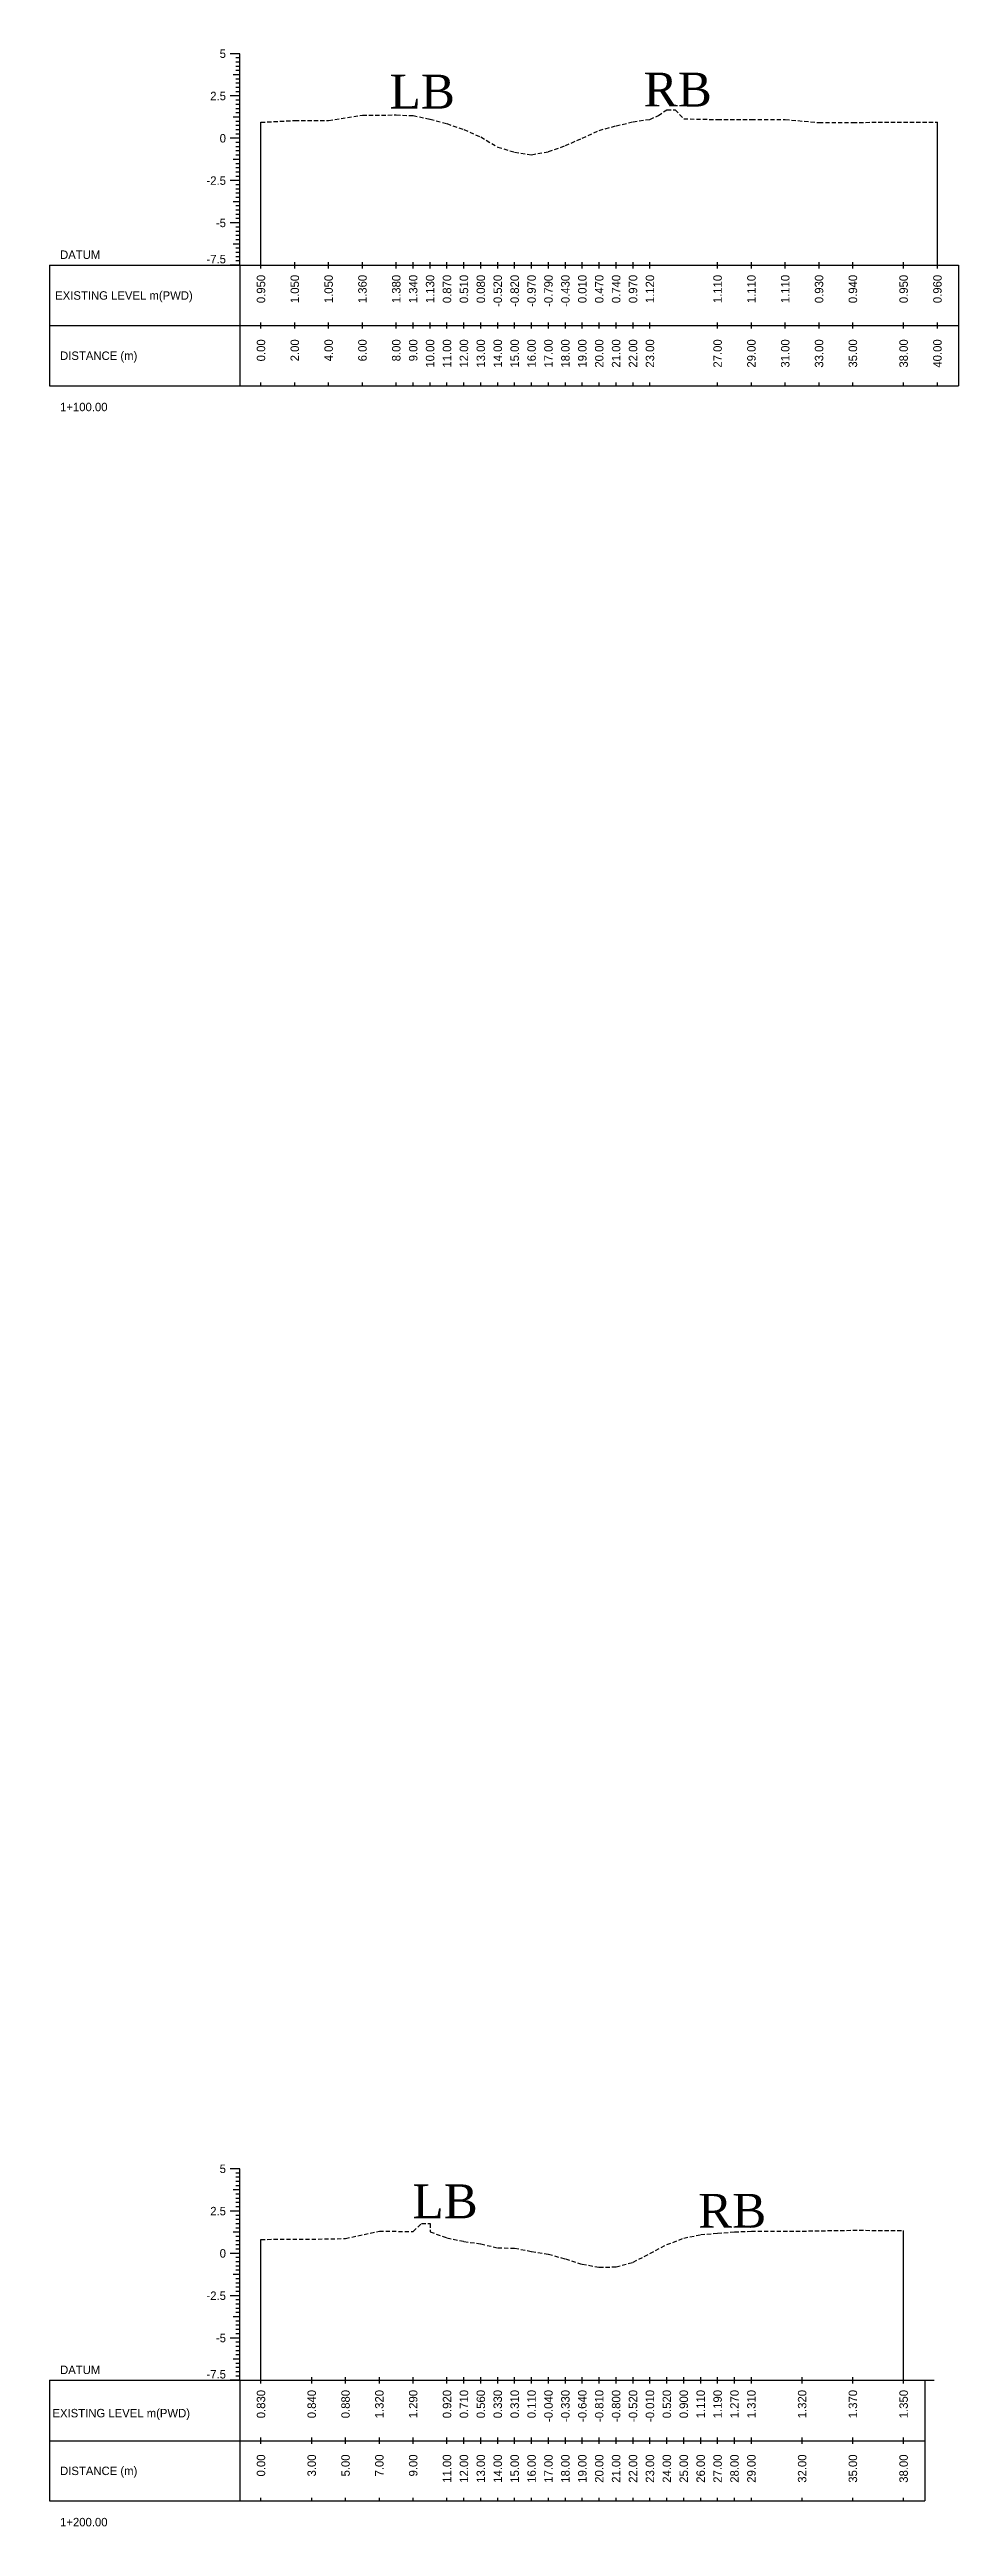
# Model space of a CAD drawing. Header units: inches. Extents: x 2552 to 3818, y -1499 to -1059.
# Drawn here: x 3136.4 to 3190.1, y -1239.3 to -1092.9 of the extents above; entities that cross this region are included whole.
import ezdxf
from ezdxf.enums import TextEntityAlignment as Align

# ---------------------------------------------------------------- set-up
doc = ezdxf.new("R2010")
doc.units = ezdxf.units.IN
doc.header["$MEASUREMENT"] = 0
doc.linetypes.add('HIDDEN', pattern=[0.375, 0.25, -0.125])
doc.layers.add('CS_Drawing', color=7, linetype='Continuous')
doc.layers.add('GL', color=3, linetype='HIDDEN')
doc.styles.add('romans', font='romans.shx')

msp = doc.modelspace()

# ---------------------------------------------------------------- texts
at = {"char_height": 2, "width": 204.3733, "attachment_point": 1, "style": 'romans'}
for s, insert in [('{\\fTimes New Roman|b0|i0|c0|p18;LB}', (3156.49, -1094.41)), ('{\\fTimes New Roman|b0|i0|c0|p18;RB}', (3171.51, -1094.29)), ('{\\fTimes New Roman|b0|i0|c0|p18;LB}', (3157.84, -1219.09)), ('{\\fTimes New Roman|b0|i0|c0|p18;RB}', (3174.73, -1219.65))]:
    msp.add_mtext(s, dxfattribs=dict(at, insert=insert))
at = {"layer": 'CS_Drawing'}
for s, p in [('5', (3146.81, -1093.17)), ('2.5', (3146.81, -1095.67)), ('0', (3146.81, -1098.17)), ('-2.5', (3146.81, -1100.67)), ('-5', (3146.81, -1103.17)), ('5', (3146.81, -1218.17)), ('2.5', (3146.81, -1220.67)), ('0', (3146.81, -1223.17)), ('-2.5', (3146.81, -1225.67)), ('-5', (3146.81, -1228.17))]:
    msp.add_text(s, height=0.5, dxfattribs=at).set_placement(p, align=Align.MIDDLE_RIGHT)
for s, p in [('DATUM', (3137, -1105.05)), ('EXISTING LEVEL m(PWD)', (3136.71, -1107.46)), ('DISTANCE (m)', (3137, -1111.02)), ('1+100.00', (3137, -1114.05)), ('DATUM', (3137, -1230.05)), ('EXISTING LEVEL m(PWD)', (3136.55, -1232.61)), ('DISTANCE (m)', (3137, -1236.02)), ('1+200.00', (3137, -1239.05))]:
    msp.add_text(s, height=0.5, dxfattribs=at).set_placement(p, align=Align.MIDDLE_LEFT)
for p in [(3146.81, -1105.56), (3146.81, -1230.56)]:
    msp.add_text('-7.5', height=0.5, dxfattribs=at).set_placement(p, align=Align.RIGHT)
for s, p in [('0.950', (3148.88, -1106.24)), ('1.050', (3150.88, -1106.24)), ('1.050', (3152.88, -1106.24)), ('1.360', (3154.88, -1106.24)), ('1.380', (3156.88, -1106.24)), ('1.340', (3157.88, -1106.24)), ('1.130', (3158.88, -1106.24)), ('0.870', (3159.88, -1106.24)), ('0.510', (3160.88, -1106.24)), ('0.080', (3161.88, -1106.24)), ('-0.520', (3162.88, -1106.24)), ('-0.820', (3163.88, -1106.24)), ('-0.970', (3164.88, -1106.24)), ('-0.790', (3165.88, -1106.24)), ('-0.430', (3166.88, -1106.24)), ('0.010', (3167.88, -1106.24)), ('0.470', (3168.88, -1106.24)), ('0.740', (3169.88, -1106.24)), ('0.970', (3170.88, -1106.24)), ('1.120', (3171.88, -1106.24)), ('1.110', (3175.88, -1106.24)), ('1.110', (3177.88, -1106.24)), ('1.110', (3179.88, -1106.24)), ('0.930', (3181.88, -1106.24)), ('0.940', (3183.88, -1106.24)), ('0.950', (3186.88, -1106.24)), ('0.960', (3188.88, -1106.24)), ('0.00', (3148.88, -1110.05)), ('2.00', (3150.88, -1110.05)), ('4.00', (3152.88, -1110.05)), ('6.00', (3154.88, -1110.05)), ('8.00', (3156.88, -1110.05)), ('9.00', (3157.88, -1110.05)), ('10.00', (3158.88, -1110.05)), ('11.00', (3159.88, -1110.05)), ('12.00', (3160.88, -1110.05)), ('13.00', (3161.88, -1110.05)), ('14.00', (3162.88, -1110.05)), ('15.00', (3163.88, -1110.05)), ('16.00', (3164.88, -1110.05)), ('17.00', (3165.88, -1110.05)), ('18.00', (3166.88, -1110.05)), ('19.00', (3167.88, -1110.05)), ('20.00', (3168.88, -1110.05)), ('21.00', (3169.88, -1110.05)), ('22.00', (3170.88, -1110.05)), ('23.00', (3171.88, -1110.05)), ('27.00', (3175.88, -1110.05)), ('29.00', (3177.88, -1110.05)), ('31.00', (3179.88, -1110.05)), ('33.00', (3181.88, -1110.05)), ('35.00', (3183.88, -1110.05)), ('38.00', (3186.88, -1110.05)), ('40.00', (3188.88, -1110.05)), ('0.830', (3148.88, -1231.24)), ('0.840', (3151.88, -1231.24)), ('0.880', (3153.88, -1231.24)), ('1.320', (3155.88, -1231.24)), ('1.290', (3157.88, -1231.24)), ('0.920', (3159.88, -1231.24)), ('0.710', (3160.88, -1231.24)), ('0.560', (3161.88, -1231.24)), ('0.330', (3162.88, -1231.24)), ('0.310', (3163.88, -1231.24)), ('0.110', (3164.88, -1231.24)), ('-0.040', (3165.88, -1231.24)), ('-0.330', (3166.88, -1231.24)), ('-0.640', (3167.88, -1231.24)), ('-0.810', (3168.88, -1231.24)), ('-0.800', (3169.88, -1231.24)), ('-0.520', (3170.88, -1231.24)), ('-0.010', (3171.88, -1231.24)), ('0.520', (3172.88, -1231.24)), ('0.900', (3173.88, -1231.24)), ('1.110', (3174.88, -1231.24)), ('1.190', (3175.88, -1231.24)), ('1.270', (3176.88, -1231.24)), ('1.310', (3177.88, -1231.24)), ('1.320', (3180.88, -1231.24)), ('1.370', (3183.88, -1231.24)), ('1.350', (3186.88, -1231.24)), ('0.00', (3148.88, -1235.05)), ('3.00', (3151.88, -1235.05)), ('5.00', (3153.88, -1235.05)), ('7.00', (3155.88, -1235.05)), ('9.00', (3157.88, -1235.05)), ('11.00', (3159.88, -1235.05)), ('12.00', (3160.88, -1235.05)), ('13.00', (3161.88, -1235.05)), ('14.00', (3162.88, -1235.05)), ('15.00', (3163.88, -1235.05)), ('16.00', (3164.88, -1235.05)), ('17.00', (3165.88, -1235.05)), ('18.00', (3166.88, -1235.05)), ('19.00', (3167.88, -1235.05)), ('20.00', (3168.88, -1235.05)), ('21.00', (3169.88, -1235.05)), ('22.00', (3170.88, -1235.05)), ('23.00', (3171.88, -1235.05)), ('24.00', (3172.88, -1235.05)), ('25.00', (3173.88, -1235.05)), ('26.00', (3174.88, -1235.05)), ('27.00', (3175.88, -1235.05)), ('28.00', (3176.88, -1235.05)), ('29.00', (3177.88, -1235.05)), ('32.00', (3180.88, -1235.05)), ('35.00', (3183.88, -1235.05)), ('38.00', (3186.88, -1235.05))]:
    msp.add_text(s, height=0.5, rotation=90, dxfattribs=at).set_placement(p, align=Align.MIDDLE_RIGHT)

# ---------------------------------------------------------------- linework, layer by layer
at = {"layer": 'CS_Drawing'}
for p, q in [((3147.63, -1093.17), (3147.06, -1093.17)), ((3147.63, -1093.17), (3147.23, -1093.17)), ((3147.63, -1093.17), (3147.4, -1093.17)), ((3147.63, -1093.42), (3147.4, -1093.42)), ((3147.63, -1105.67), (3147.63, -1093.17)), ((3147.63, -1094.42), (3147.23, -1094.42)), ((3147.63, -1093.67), (3147.4, -1093.67)), ((3147.63, -1093.92), (3147.4, -1093.92)), ((3147.63, -1094.17), (3147.4, -1094.17)), ((3147.63, -1094.42), (3147.4, -1094.42)), ((3147.63, -1094.67), (3147.4, -1094.67)), ((3147.63, -1094.92), (3147.4, -1094.92)), ((3147.63, -1095.67), (3147.06, -1095.67)), ((3147.63, -1095.67), (3147.23, -1095.67)), ((3147.63, -1095.17), (3147.4, -1095.17)), ((3147.63, -1095.42), (3147.4, -1095.42)), ((3147.63, -1095.67), (3147.4, -1095.67)), ((3147.63, -1095.92), (3147.4, -1095.92)), ((3147.63, -1096.17), (3147.4, -1096.17)), ((3147.63, -1096.92), (3147.23, -1096.92)), ((3147.63, -1096.42), (3147.4, -1096.42)), ((3147.63, -1096.67), (3147.4, -1096.67)), ((3147.63, -1096.92), (3147.4, -1096.92)), ((3147.63, -1097.17), (3147.4, -1097.17)), ((3147.63, -1097.42), (3147.4, -1097.42)), ((3147.63, -1097.67), (3147.4, -1097.67)), ((3148.88, -1105.67), (3148.88, -1097.22)), ((3188.88, -1105.67), (3188.88, -1097.21)), ((3147.63, -1098.17), (3147.06, -1098.17)), ((3147.63, -1098.17), (3147.23, -1098.17)), ((3147.63, -1097.92), (3147.4, -1097.92)), ((3147.63, -1098.17), (3147.4, -1098.17)), ((3147.63, -1098.42), (3147.4, -1098.42)), ((3147.63, -1098.67), (3147.4, -1098.67)), ((3147.63, -1098.92), (3147.4, -1098.92)), ((3147.63, -1099.17), (3147.4, -1099.17)), ((3147.63, -1100.67), (3147.06, -1100.67)), ((3147.63, -1099.42), (3147.23, -1099.42)), ((3147.63, -1100.67), (3147.23, -1100.67)), ((3147.63, -1099.42), (3147.4, -1099.42)), ((3147.63, -1099.67), (3147.4, -1099.67)), ((3147.63, -1099.92), (3147.4, -1099.92)), ((3147.63, -1100.17), (3147.4, -1100.17)), ((3147.63, -1100.42), (3147.4, -1100.42)), ((3147.63, -1100.67), (3147.4, -1100.67)), ((3147.63, -1101.92), (3147.23, -1101.92)), ((3147.63, -1100.92), (3147.4, -1100.92)), ((3147.63, -1101.17), (3147.4, -1101.17)), ((3147.63, -1101.42), (3147.4, -1101.42)), ((3147.63, -1101.67), (3147.4, -1101.67)), ((3147.63, -1101.92), (3147.4, -1101.92)), ((3147.63, -1102.17), (3147.4, -1102.17)), ((3147.63, -1103.17), (3147.06, -1103.17)), ((3147.63, -1103.17), (3147.23, -1103.17)), ((3147.63, -1102.42), (3147.4, -1102.42)), ((3147.63, -1102.67), (3147.4, -1102.67)), ((3147.63, -1102.92), (3147.4, -1102.92)), ((3147.63, -1103.17), (3147.4, -1103.17)), ((3147.63, -1103.42), (3147.4, -1103.42)), ((3147.63, -1103.67), (3147.4, -1103.67)), ((3147.63, -1104.42), (3147.23, -1104.42)), ((3147.63, -1103.92), (3147.4, -1103.92)), ((3147.63, -1104.17), (3147.4, -1104.17)), ((3147.63, -1104.42), (3147.4, -1104.42)), ((3147.63, -1104.67), (3147.4, -1104.67)), ((3147.63, -1104.92), (3147.4, -1104.92)), ((3147.63, -1105.17), (3147.4, -1105.17)), ((3136.38, -1105.67), (3147.63, -1105.67)), ((3136.38, -1105.67), (3136.38, -1112.8)), ((3147.63, -1105.67), (3147.06, -1105.67)), ((3147.63, -1105.67), (3147.23, -1105.67)), ((3147.63, -1105.42), (3147.4, -1105.42)), ((3147.63, -1105.67), (3147.4, -1105.67)), ((3147.63, -1105.67), (3190.13, -1105.67)), ((3147.63, -1105.67), (3147.63, -1112.8)), ((3148.88, -1105.86), (3148.88, -1105.49)), ((3150.88, -1105.86), (3150.88, -1105.49)), ((3152.88, -1105.86), (3152.88, -1105.49)), ((3154.88, -1105.86), (3154.88, -1105.49)), ((3156.88, -1105.86), (3156.88, -1105.49)), ((3157.88, -1105.86), (3157.88, -1105.49)), ((3158.88, -1105.86), (3158.88, -1105.49)), ((3159.88, -1105.86), (3159.88, -1105.49)), ((3160.88, -1105.86), (3160.88, -1105.49)), ((3161.88, -1105.86), (3161.88, -1105.49)), ((3162.88, -1105.86), (3162.88, -1105.49)), ((3163.88, -1105.86), (3163.88, -1105.49)), ((3164.88, -1105.86), (3164.88, -1105.49)), ((3165.88, -1105.86), (3165.88, -1105.49)), ((3166.88, -1105.86), (3166.88, -1105.49)), ((3167.88, -1105.86), (3167.88, -1105.49)), ((3168.88, -1105.86), (3168.88, -1105.49)), ((3169.88, -1105.86), (3169.88, -1105.49)), ((3170.88, -1105.86), (3170.88, -1105.49)), ((3171.88, -1105.86), (3171.88, -1105.49)), ((3175.88, -1105.86), (3175.88, -1105.49)), ((3177.88, -1105.86), (3177.88, -1105.49)), ((3179.88, -1105.86), (3179.88, -1105.49)), ((3181.88, -1105.86), (3181.88, -1105.49)), ((3183.88, -1105.86), (3183.88, -1105.49)), ((3186.88, -1105.86), (3186.88, -1105.49)), ((3188.88, -1105.86), (3188.88, -1105.49)), ((3190.13, -1105.67), (3190.13, -1112.8)), ((3136.38, -1109.24), (3147.63, -1109.24)), ((3147.63, -1109.24), (3190.13, -1109.24)), ((3147.63, -1109.24), (3190.13, -1109.24)), ((3148.88, -1109.42), (3148.88, -1109.05)), ((3150.88, -1109.42), (3150.88, -1109.05)), ((3152.88, -1109.42), (3152.88, -1109.05)), ((3154.88, -1109.42), (3154.88, -1109.05)), ((3156.88, -1109.42), (3156.88, -1109.05)), ((3157.88, -1109.42), (3157.88, -1109.05)), ((3158.88, -1109.42), (3158.88, -1109.05)), ((3159.88, -1109.42), (3159.88, -1109.05)), ((3160.88, -1109.42), (3160.88, -1109.05)), ((3161.88, -1109.42), (3161.88, -1109.05)), ((3162.88, -1109.42), (3162.88, -1109.05)), ((3163.88, -1109.42), (3163.88, -1109.05)), ((3164.88, -1109.42), (3164.88, -1109.05)), ((3165.88, -1109.42), (3165.88, -1109.05)), ((3166.88, -1109.42), (3166.88, -1109.05)), ((3167.88, -1109.42), (3167.88, -1109.05)), ((3168.88, -1109.42), (3168.88, -1109.05)), ((3169.88, -1109.42), (3169.88, -1109.05)), ((3170.88, -1109.42), (3170.88, -1109.05)), ((3171.88, -1109.42), (3171.88, -1109.05)), ((3175.88, -1109.42), (3175.88, -1109.05)), ((3177.88, -1109.42), (3177.88, -1109.05)), ((3179.88, -1109.42), (3179.88, -1109.05)), ((3181.88, -1109.42), (3181.88, -1109.05)), ((3183.88, -1109.42), (3183.88, -1109.05)), ((3186.88, -1109.42), (3186.88, -1109.05)), ((3188.88, -1109.42), (3188.88, -1109.05)), ((3136.38, -1112.8), (3147.63, -1112.8)), ((3147.63, -1112.8), (3190.13, -1112.8)), ((3148.88, -1112.8), (3148.88, -1112.61)), ((3150.88, -1112.8), (3150.88, -1112.61)), ((3152.88, -1112.8), (3152.88, -1112.61)), ((3154.88, -1112.8), (3154.88, -1112.61)), ((3156.88, -1112.8), (3156.88, -1112.61)), ((3157.88, -1112.8), (3157.88, -1112.61)), ((3158.88, -1112.8), (3158.88, -1112.61)), ((3159.88, -1112.8), (3159.88, -1112.61)), ((3160.88, -1112.8), (3160.88, -1112.61)), ((3161.88, -1112.8), (3161.88, -1112.61)), ((3162.88, -1112.8), (3162.88, -1112.61)), ((3163.88, -1112.8), (3163.88, -1112.61)), ((3164.88, -1112.8), (3164.88, -1112.61)), ((3165.88, -1112.8), (3165.88, -1112.61)), ((3166.88, -1112.8), (3166.88, -1112.61)), ((3167.88, -1112.8), (3167.88, -1112.61)), ((3168.88, -1112.8), (3168.88, -1112.61)), ((3169.88, -1112.8), (3169.88, -1112.61)), ((3170.88, -1112.8), (3170.88, -1112.61)), ((3171.88, -1112.8), (3171.88, -1112.61)), ((3175.88, -1112.8), (3175.88, -1112.61)), ((3177.88, -1112.8), (3177.88, -1112.61)), ((3179.88, -1112.8), (3179.88, -1112.61)), ((3181.88, -1112.8), (3181.88, -1112.61)), ((3183.88, -1112.8), (3183.88, -1112.61)), ((3186.88, -1112.8), (3186.88, -1112.61)), ((3188.88, -1112.8), (3188.88, -1112.61)), ((3147.63, -1218.17), (3147.06, -1218.17)), ((3147.63, -1218.17), (3147.23, -1218.17)), ((3147.63, -1218.17), (3147.4, -1218.17)), ((3147.63, -1218.42), (3147.4, -1218.42)), ((3147.63, -1218.67), (3147.4, -1218.67)), ((3147.63, -1218.92), (3147.4, -1218.92)), ((3147.63, -1219.17), (3147.4, -1219.17)), ((3147.63, -1230.67), (3147.63, -1218.17)), ((3147.63, -1220.67), (3147.06, -1220.67)), ((3147.63, -1219.42), (3147.23, -1219.42)), ((3147.63, -1220.67), (3147.23, -1220.67)), ((3147.63, -1219.42), (3147.4, -1219.42)), ((3147.63, -1219.67), (3147.4, -1219.67)), ((3147.63, -1219.92), (3147.4, -1219.92)), ((3147.63, -1220.17), (3147.4, -1220.17)), ((3147.63, -1220.42), (3147.4, -1220.42)), ((3147.63, -1220.67), (3147.4, -1220.67)), ((3147.63, -1221.92), (3147.23, -1221.92)), ((3147.63, -1220.92), (3147.4, -1220.92)), ((3147.63, -1221.17), (3147.4, -1221.17)), ((3147.63, -1221.42), (3147.4, -1221.42)), ((3147.63, -1221.67), (3147.4, -1221.67)), ((3147.63, -1221.92), (3147.4, -1221.92)), ((3147.63, -1222.17), (3147.4, -1222.17)), ((3186.88, -1230.67), (3186.88, -1221.82)), ((3147.63, -1223.17), (3147.06, -1223.17)), ((3147.63, -1223.17), (3147.23, -1223.17)), ((3147.63, -1222.42), (3147.4, -1222.42)), ((3147.63, -1222.67), (3147.4, -1222.67)), ((3147.63, -1222.92), (3147.4, -1222.92)), ((3147.63, -1223.17), (3147.4, -1223.17)), ((3147.63, -1223.42), (3147.4, -1223.42)), ((3147.63, -1223.67), (3147.4, -1223.67)), ((3148.88, -1230.67), (3148.88, -1222.34)), ((3147.63, -1224.42), (3147.23, -1224.42)), ((3147.63, -1223.92), (3147.4, -1223.92)), ((3147.63, -1224.17), (3147.4, -1224.17)), ((3147.63, -1224.42), (3147.4, -1224.42)), ((3147.63, -1224.67), (3147.4, -1224.67)), ((3147.63, -1224.92), (3147.4, -1224.92)), ((3147.63, -1225.17), (3147.4, -1225.17)), ((3147.63, -1225.67), (3147.06, -1225.67)), ((3147.63, -1225.67), (3147.23, -1225.67)), ((3147.63, -1225.42), (3147.4, -1225.42)), ((3147.63, -1225.67), (3147.4, -1225.67)), ((3147.63, -1225.92), (3147.4, -1225.92)), ((3147.63, -1226.17), (3147.4, -1226.17)), ((3147.63, -1226.42), (3147.4, -1226.42)), ((3147.63, -1226.67), (3147.4, -1226.67)), ((3147.63, -1226.92), (3147.23, -1226.92)), ((3147.63, -1226.92), (3147.4, -1226.92)), ((3147.63, -1227.17), (3147.4, -1227.17)), ((3147.63, -1227.42), (3147.4, -1227.42)), ((3147.63, -1227.67), (3147.4, -1227.67)), ((3147.63, -1227.92), (3147.4, -1227.92)), ((3147.63, -1228.17), (3147.06, -1228.17)), ((3147.63, -1228.17), (3147.23, -1228.17)), ((3147.63, -1229.42), (3147.23, -1229.42)), ((3147.63, -1228.17), (3147.4, -1228.17)), ((3147.63, -1228.42), (3147.4, -1228.42)), ((3147.63, -1228.67), (3147.4, -1228.67)), ((3147.63, -1228.92), (3147.4, -1228.92)), ((3147.63, -1229.17), (3147.4, -1229.17)), ((3147.63, -1229.42), (3147.4, -1229.42)), ((3136.38, -1230.67), (3147.63, -1230.67)), ((3136.38, -1230.67), (3136.38, -1237.8)), ((3147.63, -1230.67), (3147.06, -1230.67)), ((3147.63, -1230.67), (3147.23, -1230.67)), ((3147.63, -1229.67), (3147.4, -1229.67)), ((3147.63, -1229.92), (3147.4, -1229.92)), ((3147.63, -1230.17), (3147.4, -1230.17)), ((3147.63, -1230.42), (3147.4, -1230.42)), ((3147.63, -1230.67), (3147.4, -1230.67)), ((3147.63, -1230.67), (3188.13, -1230.67)), ((3147.63, -1230.67), (3147.63, -1237.8)), ((3148.88, -1230.86), (3148.88, -1230.49)), ((3151.88, -1230.86), (3151.88, -1230.49)), ((3153.88, -1230.86), (3153.88, -1230.49)), ((3155.88, -1230.86), (3155.88, -1230.49)), ((3157.88, -1230.86), (3157.88, -1230.49)), ((3159.88, -1230.86), (3159.88, -1230.49)), ((3160.88, -1230.86), (3160.88, -1230.49)), ((3161.88, -1230.86), (3161.88, -1230.49)), ((3162.88, -1230.86), (3162.88, -1230.49)), ((3163.88, -1230.86), (3163.88, -1230.49)), ((3164.88, -1230.86), (3164.88, -1230.49)), ((3165.88, -1230.86), (3165.88, -1230.49)), ((3166.88, -1230.86), (3166.88, -1230.49)), ((3167.88, -1230.86), (3167.88, -1230.49)), ((3168.88, -1230.86), (3168.88, -1230.49)), ((3169.88, -1230.86), (3169.88, -1230.49)), ((3170.88, -1230.86), (3170.88, -1230.49)), ((3171.88, -1230.86), (3171.88, -1230.49)), ((3172.88, -1230.86), (3172.88, -1230.49)), ((3173.88, -1230.86), (3173.88, -1230.49)), ((3174.88, -1230.86), (3174.88, -1230.49)), ((3175.88, -1230.86), (3175.88, -1230.49)), ((3176.88, -1230.86), (3176.88, -1230.49)), ((3177.88, -1230.86), (3177.88, -1230.49)), ((3180.88, -1230.86), (3180.88, -1230.49)), ((3183.88, -1230.86), (3183.88, -1230.49)), ((3186.88, -1230.86), (3186.88, -1230.49)), ((3188.13, -1230.67), (3188.69, -1230.67)), ((3188.13, -1230.67), (3188.52, -1230.67)), ((3188.13, -1230.67), (3188.35, -1230.67)), ((3188.13, -1230.67), (3188.13, -1237.8)), ((3136.38, -1234.24), (3147.63, -1234.24)), ((3147.63, -1234.24), (3188.13, -1234.24)), ((3147.63, -1234.24), (3188.13, -1234.24)), ((3148.88, -1234.42), (3148.88, -1234.05)), ((3151.88, -1234.42), (3151.88, -1234.05)), ((3153.88, -1234.42), (3153.88, -1234.05)), ((3155.88, -1234.42), (3155.88, -1234.05)), ((3157.88, -1234.42), (3157.88, -1234.05)), ((3159.88, -1234.42), (3159.88, -1234.05)), ((3160.88, -1234.42), (3160.88, -1234.05)), ((3161.88, -1234.42), (3161.88, -1234.05)), ((3162.88, -1234.42), (3162.88, -1234.05)), ((3163.88, -1234.42), (3163.88, -1234.05)), ((3164.88, -1234.42), (3164.88, -1234.05)), ((3165.88, -1234.42), (3165.88, -1234.05)), ((3166.88, -1234.42), (3166.88, -1234.05)), ((3167.88, -1234.42), (3167.88, -1234.05)), ((3168.88, -1234.42), (3168.88, -1234.05)), ((3169.88, -1234.42), (3169.88, -1234.05)), ((3170.88, -1234.42), (3170.88, -1234.05)), ((3171.88, -1234.42), (3171.88, -1234.05)), ((3172.88, -1234.42), (3172.88, -1234.05)), ((3173.88, -1234.42), (3173.88, -1234.05)), ((3174.88, -1234.42), (3174.88, -1234.05)), ((3175.88, -1234.42), (3175.88, -1234.05)), ((3176.88, -1234.42), (3176.88, -1234.05)), ((3177.88, -1234.42), (3177.88, -1234.05)), ((3180.88, -1234.42), (3180.88, -1234.05)), ((3183.88, -1234.42), (3183.88, -1234.05)), ((3186.88, -1234.42), (3186.88, -1234.05)), ((3136.38, -1237.8), (3147.63, -1237.8)), ((3147.63, -1237.8), (3188.13, -1237.8)), ((3148.88, -1237.8), (3148.88, -1237.61)), ((3151.88, -1237.8), (3151.88, -1237.61)), ((3153.88, -1237.8), (3153.88, -1237.61)), ((3155.88, -1237.8), (3155.88, -1237.61)), ((3157.88, -1237.8), (3157.88, -1237.61)), ((3159.88, -1237.8), (3159.88, -1237.61)), ((3160.88, -1237.8), (3160.88, -1237.61)), ((3161.88, -1237.8), (3161.88, -1237.61)), ((3162.88, -1237.8), (3162.88, -1237.61)), ((3163.88, -1237.8), (3163.88, -1237.61)), ((3164.88, -1237.8), (3164.88, -1237.61)), ((3165.88, -1237.8), (3165.88, -1237.61)), ((3166.88, -1237.8), (3166.88, -1237.61)), ((3167.88, -1237.8), (3167.88, -1237.61)), ((3168.88, -1237.8), (3168.88, -1237.61)), ((3169.88, -1237.8), (3169.88, -1237.61)), ((3170.88, -1237.8), (3170.88, -1237.61)), ((3171.88, -1237.8), (3171.88, -1237.61)), ((3172.88, -1237.8), (3172.88, -1237.61)), ((3173.88, -1237.8), (3173.88, -1237.61)), ((3174.88, -1237.8), (3174.88, -1237.61)), ((3175.88, -1237.8), (3175.88, -1237.61)), ((3176.88, -1237.8), (3176.88, -1237.61)), ((3177.88, -1237.8), (3177.88, -1237.61)), ((3180.88, -1237.8), (3180.88, -1237.61)), ((3183.88, -1237.8), (3183.88, -1237.61)), ((3186.88, -1237.8), (3186.88, -1237.61))]:
    msp.add_line(p, q, dxfattribs=at)
at = {"layer": 'GL'}
for points in [[(3148.88, -1097.22), (3150.88, -1097.12), (3152.88, -1097.12), (3154.88, -1096.81), (3156.88, -1096.79), (3157.88, -1096.83), (3158.88, -1097.04), (3159.88, -1097.3), (3160.88, -1097.66), (3161.88, -1098.09), (3162.88, -1098.69), (3163.88, -1098.99), (3164.88, -1099.14), (3165.88, -1098.96), (3166.88, -1098.6), (3167.88, -1098.16), (3168.88, -1097.7), (3169.88, -1097.43), (3170.88, -1097.2), (3171.88, -1097.05), (3172.38, -1096.83), (3172.88, -1096.48), (3173.38, -1096.48), (3173.88, -1097.02), (3175.88, -1097.06), (3177.88, -1097.06), (3179.88, -1097.06), (3181.88, -1097.24), (3183.88, -1097.23), (3186.88, -1097.22), (3188.88, -1097.21)], [(3148.88, -1222.34), (3151.88, -1222.33), (3153.88, -1222.29), (3155.88, -1221.85), (3157.88, -1221.88), (3158.38, -1221.4), (3158.88, -1221.4), (3158.88, -1221.9), (3159.88, -1222.25), (3160.88, -1222.46), (3161.88, -1222.61), (3162.88, -1222.84), (3163.88, -1222.86), (3164.88, -1223.06), (3165.88, -1223.21), (3166.88, -1223.5), (3167.88, -1223.81), (3168.88, -1223.98), (3169.88, -1223.97), (3170.88, -1223.69), (3171.88, -1223.18), (3172.88, -1222.65), (3173.88, -1222.27), (3174.88, -1222.06), (3175.88, -1221.98), (3176.88, -1221.9), (3177.88, -1221.86), (3180.88, -1221.85), (3183.88, -1221.8), (3186.88, -1221.82)]]:
    msp.add_lwpolyline(points, dxfattribs=at)

msp.set_redraw_order([(e.dxf.handle, doc.entitydb.next_handle()) for e in msp.query("TEXT MTEXT ATTDEF DIMENSION ARC_DIMENSION")])  # texts and dimensions are drawn at this point

doc.saveas('drawing.dxf')
